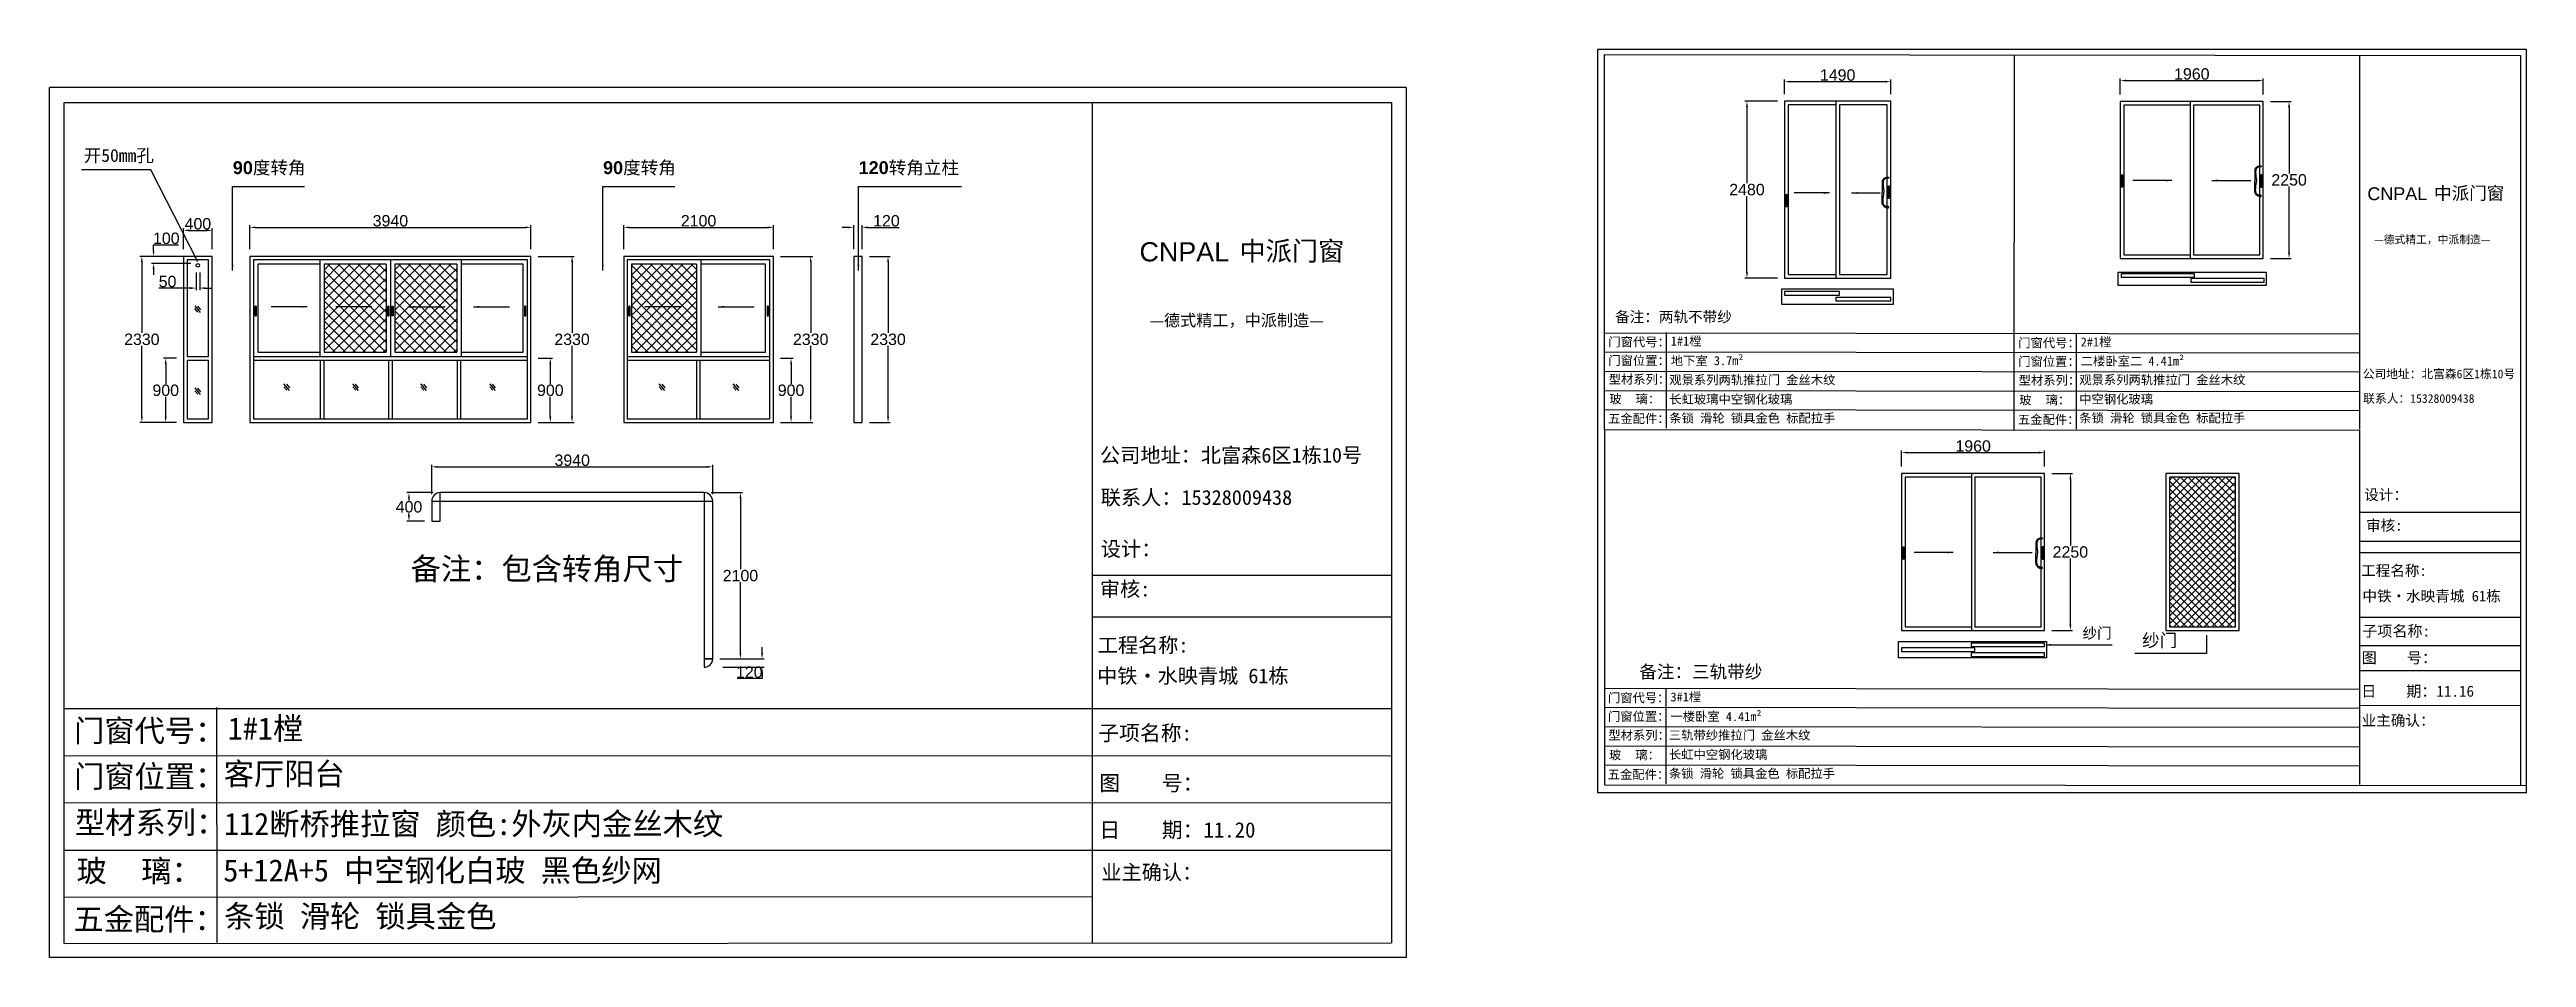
# Model space of a CAD drawing. Header units: inches. Extents: x -138455 to 599497, y -747149 to 13167.
# Drawn here: x 312230 to 346963, y -440129 to -427390 of the extents above; entities that cross this region are included whole.
import ezdxf

# ---------------------------------------------------------------- set-up
doc = ezdxf.new("R2010")
doc.units = ezdxf.units.IN
doc.header["$MEASUREMENT"] = 0
doc.header["$PDMODE"] = 35
doc.header["$PDSIZE"] = -3
doc.layers.add('0 @ 1', color=7, linetype='Continuous')
doc.styles.add('Annotative', font='arialbd.ttf')
doc.styles.add('MtXpl_', font='')
doc.styles.get("Standard").update_dxf_attribs({"font": 'arial.ttf'})
doc.styles.get('MtXpl_').set_extended_font_data('SimSun')
doc.dimstyles.get("Standard").update_dxf_attribs({"dimtxt": 80, "dimasz": 70, "dimexe": 40, "dimexo": 80, "dimgap": 0, "dimtad": 1, "dimtih": 1, "dimtoh": 1, "dimdec": 0, "dimzin": 0, "dimdsep": 46, "dimtxsty": 'Standard', "dimcen": 0.09, "dimadec": 0, "dimazin": 0, "dimtfac": 1, "dimtdec": 0, "dimtofl": 0, "dimtmove": 0, "dimatfit": 3, "dimfxl": 0, "dimtolj": 1, "dimtzin": 0, "dimarcsym": 0})

msp = doc.modelspace()

# ---------------------------------------------------------------- texts
at = {"style": 'MtXpl_'}
for s, height, p in [('中派门窗', 180.36, (345667.9, -429496)), ('—德式精工，中派制造—', 110.99, (344825.8, -430111.5)), ('中派门窗', 269.64, (328914.1, -430352)), ('—德式精工，中派制造—', 165.935, (327655.1, -431272.1)), ('公司地址：北富森6区1栋10号', 120.577, (344667.4, -432002.1)), ('联系人：15328009438', 120.577, (344673.9, -432346.8)), ('公司地址：北富森6区1栋10号', 207.419, (326959.8, -433185.5)), ('联系人：15328009438', 207.419, (326971.1, -433778.4)), ('设计：', 149.85, (344687.7, -433710.8)), ('审核:', 149.85, (344713.5, -434141.3)), ('设计：', 207.42, (326971.4, -434500.7)), ('审核:', 207.42, (326958.1, -435063.1)), ('工程名称:', 149.85, (344644.8, -434774.6)), ('中铁·水映青城 61栋', 149.846, (344662.1, -435132.7)), ('子项名称:', 154.84, (344660.4, -435625.5)), ('工程名称:', 207.42, (326927.8, -435850.3)), ('图    号：', 154.84, (344652.9, -436001)), ('中铁·水映青城 61栋', 207.419, (326919.2, -436280.9)), ('日    期：11.16', 154.844, (344645.8, -436470.3)), ('子项名称:', 214.34, (326934.4, -437086.2)), ('业主确认：', 149.85, (344652.4, -436878.6)), ('图    号：', 214.34, (326949.8, -437789.1)), ('日    期：11.20', 214.336, (326950.6, -438445.7)), ('业主确认：', 207.42, (326979.3, -439037))]:
    msp.add_text(s, height=height, dxfattribs=at).set_placement(p)
for height, p in [(180.36, (344731.5, -429503.5)), (269.64, (327514, -430363.1))]:
    msp.add_text('CNPAL', height=height).set_placement(p)
at = {"layer": '0 @ 1', "style": 'Annotative'}
for s, height, p in [('门窗代号：', 126.53, (334087.6, -431556)), ('门窗位置：', 126.53, (334087.6, -431816.6)), ('门窗代号：', 126.53, (339835.9, -431569.2)), ('门窗位置：', 126.53, (339835.9, -431829.9)), ('型材系列：', 126.53, (334093, -432080)), ('型材系列：', 126.53, (339841.3, -432093.2)), ('玻    璃：', 126.53, (334101.8, -432356.1)), ('玻    璃：', 126.53, (339850.1, -432369.3)), ('五金配件：', 126.53, (334084.5, -432631.2)), ('五金配件：', 126.53, (339832.8, -432644.4)), ('门窗代号：', 126.53, (334082.7, -436548.8)), ('门窗代号：', 311.13, (312573.2, -437102.7)), ('型材系列：', 126.53, (334088, -437072.8)), ('门窗位置：', 126.53, (334082.7, -436809.5)), ('玻    璃：', 126.53, (334096.8, -437348.9)), ('门窗位置：', 311.13, (312573.2, -437743.7)), ('五金配件：', 126.53, (334079.6, -437624)), ('型材系列：', 311.13, (312586.3, -438391.2)), ('玻    璃：', 311.13, (312608.1, -439070.1)), ('五金配件：', 311.13, (312565.6, -439746.6))]:
    msp.add_text(s, height=height, dxfattribs=at).set_placement(p)
at = {"layer": '0 @ 1', "attachment_point": 1, "style": 'Annotative'}
for s, width, insert, char_height in [('{\\fSimSun|b1|i0|c134|p2;开50mm孔}', 1130.589, (312708.8, -428785.9), 180.693), ('90{\\fSimSun|b1|i0|c134|p2;度转角}', 1130.589, (314799.8, -428957.8), 180.693), ('90{\\fSimSun|b1|i0|c134|p2;度转角}', 1130.589, (319991.5, -428957.8), 180.693), ('120{\\fSimSun|b1|i0|c134|p2;转角立柱}', 1730.016, (323575.6, -428957.8), 180.693), ('{\\fSimSun|b1|i0|c134|p2;备注：两轨不带纱}', 2472.26, (334183.5, -431065.6), 150), ('{\\fSimSun|b1|i0|c134|p2;地下室 3.7m²}', 4396.385, (334963.9, -431691.5), 126.534), ('{\\fSimSun|b1|i0|c134|p2;1#1樘}', 4396.385, (334963.8, -431416.5), 126.534), ('{\\fSimSun|b1|i0|c134|p2;2#1樘}', 4396.385, (340712.1, -431429.8), 126.534), ('{\\fSimSun|b1|i0|c134|p2;二楼卧室二 4.41m²}', 4396.385, (340712.2, -431697.2), 126.534), ('{\\fSimSun|b1|i0|c134|p2;观景系列两轨推拉门 金丝木纹}', 4396.385, (334942.8, -431961.1), 126.534), ('{\\fSimSun|b1|i0|c134|p2;观景系列两轨推拉门 金丝木纹}', 4396.385, (340691.1, -431959.7), 126.534), ('{\\fSimSun|b1|i0|c134|p2;长虹玻璃中空钢化玻璃}', 4396.385, (334942.9, -432232.5), 126.534), ('{\\fSimSun|b1|i0|c134|p2;中空钢化玻璃}', 4396.385, (340691.2, -432231.1), 126.534), ('{\\fSimSun|b1|i0|c134|p2;条锁 滑轮 锁具金色 标配拉手}', 4396.385, (334943, -432497.6), 126.534), ('{\\fSimSun|b1|i0|c134|p2;条锁 滑轮 锁具金色 标配拉手}', 4396.385, (340691.3, -432496.2), 126.534), ('{\\fSimSun|b1|i0|c134|p2;备注：包含转角尺寸}', 4396.385, (317294, -434519.4), 311.128), ('{\\fSimSun|b1|i0|c134|p2;纱门}', 522.138, (340737.5, -435503.4), 150), ('{\\fSimSun|b1|i0|c134|p2;纱门}', 639.326, (341572.3, -435589.2), 180.693), ('{\\fSimSun|b1|i0|c134|p2;备注：三轨带纱}', 2472.26, (334522.5, -436029.7), 180.693), ('{\\fSimSun|b1|i0|c134|p2;3#1樘}', 4396.385, (334958.9, -436409.3), 126.534), ('{\\fSimSun|b1|i0|c134|p2;1#1樘}', 4396.385, (314727.6, -436759.9), 311.128), ('{\\fSimSun|b1|i0|c134|p2;三轨带纱推拉门 金丝木纹}', 4396.385, (334937.5, -436946.4), 126.534), ('{\\fSimSun|b1|i0|c134|p2;一楼卧室 4.41m²}', 4396.385, (334958.9, -436684.4), 126.534), ('{\\fSimSun|b1|i0|c134|p2;长虹中空钢化玻璃}', 4396.385, (334937.9, -437217.7), 126.534), ('{\\fSimSun|b1|i0|c134|p2;客厅阳台}', 9623.649, (314672.2, -437396.7), 311.128), ('{\\fSimSun|b1|i0|c134|p2;条锁 滑轮 锁具金色 标配拉手}', 4396.385, (334938, -437482.8), 126.534), ('{\\fSimSun|b1|i0|c134|p2;112断桥推拉窗 颜色:外灰内金丝木纹}', 9006.576, (314676, -438099), 311.128), ('{\\fSimSun|b1|i0|c134|p2;5+12A+5 中空钢化白玻 黑色纱网}', 7839.588, (314666.2, -438751.5), 311.128), ('{\\fSimSun|b1|i0|c134|p2;条锁 滑轮 锁具金色 }', 7563.173, (314678.2, -439394.4), 311.128)]:
    msp.add_mtext_dynamic_manual_height_columns(s, width=width, gutter_width=903.5, heights=[0], dxfattribs=dict(at, insert=insert, char_height=char_height))

# ---------------------------------------------------------------- blocks, each defined once
blk = doc.blocks.new('*D2093')
at = {"color": 0, "lineweight": -2, "transparency": 16777216}
for p, q in [((338201, -433240), (338201, -433016)), ((338281, -433046), (340126, -433046)), ((340206, -433240), (340206, -433016))]:
    blk.add_line(p, q, dxfattribs=at)
at = {"color": 0, "transparency": 16777216}
for points in [[(338281, -433032), (338281, -433059), (338201, -433046)], [(340126, -433032), (340126, -433059), (340206, -433046)]]:
    blk.add_solid(points, dxfattribs=at)
at = {"layer": 'Defpoints', "color": 0, "transparency": 16777216}
for p in [(340206, -433046), (338201, -433340), (340206, -433340)]:
    blk.add_point(p, dxfattribs=at)
at = {"color": 0, "transparency": 16777216, "insert": (339204, -432954), "char_height": 160, "attachment_point": 5}
blk.add_mtext('\\A1;1960', dxfattribs=at)
blk = doc.blocks.new('123hhh')
for centre, radius, start, end in [((280724, -83285), 15, 176.7622, 183.2378), ((280706, -83231), 10, 16.4502, 30.1514), ((280706, -83339), 10, 329.8486, 343.5498)]:
    blk.add_arc(centre, radius, start, end)
for points, knots in [([(280692, -83211), (280689, -83211), (280685, -83210), (280685, -83215), (280690, -83217), (280696, -83217), (280704, -83219), (280711, -83226), (280713, -83239), (280712, -83254), (280711, -83268), (280709, -83277), (280709, -83282), (280709, -83284)], [0, 0, 0, 0, 6.082763, 8.582763, 11.318747, 19.461781, 26.725965, 36.438119, 46.233865, 64.642794, 80.276332, 88.205882, 94.390611, 94.390611, 94.390611, 94.390611]), ([(280692, -83359), (280689, -83359), (280685, -83360), (280685, -83355), (280690, -83353), (280696, -83353), (280704, -83351), (280711, -83344), (280713, -83331), (280712, -83316), (280711, -83302), (280709, -83293), (280709, -83288), (280709, -83286)], [0, 0, 0, 0, 6.082763, 8.582763, 11.318747, 19.461781, 26.725965, 36.438119, 46.233865, 64.642794, 80.276332, 88.205882, 94.390611, 94.390611, 94.390611, 94.390611]), ([(280715, -83226), (280712, -83222), (280707, -83214), (280697, -83212), (280692, -83211)], [0.93741, 0.93741, 0.93741, 0.93741, 13.606526, 29.417915, 29.417915, 29.417915, 29.417915]), ([(280716, -83229), (280716, -83230), (280717, -83234), (280717, -83249), (280717, -83266), (280717, -83280), (280717, -83285)], [1.197256, 1.197256, 1.197256, 1.197256, 5.358743, 14.155697, 44.084834, 57.684594, 57.684594, 57.684594, 57.684594]), ([(280716, -83341), (280716, -83340), (280717, -83336), (280717, -83321), (280717, -83304), (280717, -83290), (280717, -83285)], [1.197256, 1.197256, 1.197256, 1.197256, 5.358743, 14.155697, 44.084834, 57.684594, 57.684594, 57.684594, 57.684594]), ([(280715, -83344), (280712, -83348), (280707, -83356), (280697, -83358), (280692, -83359)], [0.93741, 0.93741, 0.93741, 0.93741, 13.606526, 29.417915, 29.417915, 29.417915, 29.417915])]:
    blk.add_open_spline(points, degree=3, knots=knots)
blk = doc.blocks.new('*D2094')
at = {"color": 0, "lineweight": -2, "transparency": 16777216}
for p, q in [((340306, -433340), (340597, -433340)), ((340567, -433420), (340567, -434349)), ((340567, -435460), (340567, -434532)), ((340306, -435540), (340597, -435540))]:
    blk.add_line(p, q, dxfattribs=at)
at = {"color": 0, "transparency": 16777216}
for points in [[(340554, -433420), (340581, -433420), (340567, -433340)], [(340554, -435460), (340581, -435460), (340567, -435540)]]:
    blk.add_solid(points, dxfattribs=at)
at = {"layer": 'Defpoints', "color": 0, "transparency": 16777216}
for p in [(340206, -433340), (340206, -435540), (340567, -435540)]:
    blk.add_point(p, dxfattribs=at)
at = {"color": 0, "transparency": 16777216, "insert": (340567, -434440), "char_height": 160, "attachment_point": 5}
blk.add_mtext('\\A1;2250', dxfattribs=at)
blk = doc.blocks.new('*D2095')
at = {"color": 0, "lineweight": -2, "transparency": 16777216}
for p, q in [((341267, -428020), (341267, -427796)), ((341347, -427826), (343192, -427826)), ((343272, -428020), (343272, -427796))]:
    blk.add_line(p, q, dxfattribs=at)
at = {"color": 0, "transparency": 16777216}
for points in [[(341347, -427813), (341347, -427839), (341267, -427826)], [(343192, -427813), (343192, -427839), (343272, -427826)]]:
    blk.add_solid(points, dxfattribs=at)
at = {"layer": 'Defpoints', "color": 0, "transparency": 16777216}
for p in [(343272, -427826), (341267, -428120), (343272, -428120)]:
    blk.add_point(p, dxfattribs=at)
at = {"color": 0, "transparency": 16777216, "insert": (342270, -427734), "char_height": 160, "attachment_point": 5}
blk.add_mtext('\\A1;1960', dxfattribs=at)
blk = doc.blocks.new('*D2096')
at = {"color": 0, "lineweight": -2, "transparency": 16777216}
for p, q in [((343372, -428120), (343664, -428120)), ((343634, -428200), (343634, -429129)), ((343634, -430240), (343634, -429312)), ((343372, -430320), (343664, -430320))]:
    blk.add_line(p, q, dxfattribs=at)
at = {"color": 0, "transparency": 16777216}
for points in [[(343620, -428200), (343647, -428200), (343634, -428120)], [(343620, -430240), (343647, -430240), (343634, -430320)]]:
    blk.add_solid(points, dxfattribs=at)
at = {"layer": 'Defpoints', "color": 0, "transparency": 16777216}
for p in [(343272, -428120), (343272, -430320), (343634, -430320)]:
    blk.add_point(p, dxfattribs=at)
at = {"color": 0, "transparency": 16777216, "insert": (343634, -429220), "char_height": 160, "attachment_point": 5}
blk.add_mtext('\\A1;2250', dxfattribs=at)
blk = doc.blocks.new('*D2107')
at = {"color": 0, "lineweight": -2, "transparency": 16777216}
for p, q in [((314110, -430192), (314110, -429897)), ((314190, -429927), (314430, -429927)), ((314510, -430192), (314510, -429897))]:
    blk.add_line(p, q, dxfattribs=at)
at = {"color": 0, "transparency": 16777216}
for points in [[(314190, -429914), (314190, -429941), (314110, -429927)], [(314430, -429914), (314430, -429941), (314510, -429927)]]:
    blk.add_solid(points, dxfattribs=at)
at = {"layer": 'Defpoints', "color": 0, "transparency": 16777216}
for p in [(314510, -429927), (314110, -430292), (314510, -430292)]:
    blk.add_point(p, dxfattribs=at)
at = {"color": 0, "transparency": 16777216, "insert": (314310, -429836), "char_height": 160, "attachment_point": 5}
blk.add_mtext('\\A1;400', dxfattribs=at)
blk = doc.blocks.new('123as')
at = {"color": 0}
for p, q in [((90189, 51387), (90252, 51462)), ((90194, 51330), (90312, 51470)), ((90251, 51335), (90314, 51410))]:
    blk.add_line(p, q, dxfattribs=at)
blk = doc.blocks.new('*D2108')
at = {"color": 0, "lineweight": -2, "transparency": 16777216}
for p, q in [((319080, -431722), (319282, -431722)), ((319252, -431802), (319252, -432080)), ((319252, -432542), (319252, -432264)), ((319080, -432622), (319282, -432622))]:
    blk.add_line(p, q, dxfattribs=at)
at = {"color": 0, "transparency": 16777216}
for points in [[(319238, -431802), (319265, -431802), (319252, -431722)], [(319238, -432542), (319265, -432542), (319252, -432622)]]:
    blk.add_solid(points, dxfattribs=at)
at = {"layer": 'Defpoints', "color": 0, "transparency": 16777216}
for p in [(318980, -431722), (318980, -432622), (319252, -432622)]:
    blk.add_point(p, dxfattribs=at)
at = {"color": 0, "transparency": 16777216, "insert": (319252, -432172), "char_height": 160, "attachment_point": 5}
blk.add_mtext('\\A1;900', dxfattribs=at)
blk = doc.blocks.new('*D2109')
at = {"color": 0, "lineweight": -2, "transparency": 16777216}
for p, q in [((315040, -430192), (315040, -429856)), ((315120, -429886), (318900, -429886)), ((318980, -430192), (318980, -429856))]:
    blk.add_line(p, q, dxfattribs=at)
at = {"color": 0, "transparency": 16777216}
for points in [[(315120, -429873), (315120, -429899), (315040, -429886)], [(318900, -429873), (318900, -429899), (318980, -429886)]]:
    blk.add_solid(points, dxfattribs=at)
at = {"layer": 'Defpoints', "color": 0, "transparency": 16777216}
for p in [(318980, -429886), (315040, -430292), (318980, -430292)]:
    blk.add_point(p, dxfattribs=at)
at = {"color": 0, "transparency": 16777216, "insert": (317010, -429794), "char_height": 160, "attachment_point": 5}
blk.add_mtext('\\A1;3940', dxfattribs=at)
blk = doc.blocks.new('*D2110')
at = {"color": 0, "lineweight": -2, "transparency": 16777216}
for p, q in [((319080, -430292), (319587, -430292)), ((319557, -430372), (319557, -431365)), ((319557, -432542), (319557, -431549)), ((319080, -432622), (319587, -432622))]:
    blk.add_line(p, q, dxfattribs=at)
at = {"color": 0, "transparency": 16777216}
for points in [[(319543, -430372), (319570, -430372), (319557, -430292)], [(319543, -432542), (319570, -432542), (319557, -432622)]]:
    blk.add_solid(points, dxfattribs=at)
at = {"layer": 'Defpoints', "color": 0, "transparency": 16777216}
for p in [(318980, -430292), (318980, -432622), (319557, -432622)]:
    blk.add_point(p, dxfattribs=at)
at = {"color": 0, "transparency": 16777216, "insert": (319557, -431457), "char_height": 160, "attachment_point": 5}
blk.add_mtext('\\A1;2330', dxfattribs=at)
blk = doc.blocks.new('*D2111')
at = {"color": 0, "lineweight": -2, "transparency": 16777216}
for p, q in [((322481, -431722), (322658, -431722)), ((322628, -431802), (322628, -432080)), ((322628, -432542), (322628, -432264)), ((322481, -432622), (322658, -432622))]:
    blk.add_line(p, q, dxfattribs=at)
at = {"color": 0, "transparency": 16777216}
for points in [[(322615, -431802), (322641, -431802), (322628, -431722)], [(322615, -432542), (322641, -432542), (322628, -432622)]]:
    blk.add_solid(points, dxfattribs=at)
at = {"layer": 'Defpoints', "color": 0, "transparency": 16777216}
for p in [(322381, -431722), (322381, -432622), (322628, -432622)]:
    blk.add_point(p, dxfattribs=at)
at = {"color": 0, "transparency": 16777216, "insert": (322628, -432172), "char_height": 160, "attachment_point": 5}
blk.add_mtext('\\A1;900', dxfattribs=at)
blk = doc.blocks.new('*D2112')
at = {"color": 0, "lineweight": -2, "transparency": 16777216}
for p, q in [((320281, -430192), (320281, -429856)), ((320361, -429886), (322301, -429886)), ((322381, -430192), (322381, -429856))]:
    blk.add_line(p, q, dxfattribs=at)
at = {"color": 0, "transparency": 16777216}
for points in [[(320361, -429873), (320361, -429899), (320281, -429886)], [(322301, -429873), (322301, -429899), (322381, -429886)]]:
    blk.add_solid(points, dxfattribs=at)
at = {"layer": 'Defpoints', "color": 0, "transparency": 16777216}
for p in [(322381, -429886), (320281, -430292), (322381, -430292)]:
    blk.add_point(p, dxfattribs=at)
at = {"color": 0, "transparency": 16777216, "insert": (321331, -429794), "char_height": 160, "attachment_point": 5}
blk.add_mtext('\\A1;2100', dxfattribs=at)
blk = doc.blocks.new('*D2113')
at = {"color": 0, "lineweight": -2, "transparency": 16777216}
for p, q in [((322481, -430292), (322933, -430292)), ((322903, -430372), (322903, -431365)), ((322903, -432542), (322903, -431549)), ((322481, -432622), (322933, -432622))]:
    blk.add_line(p, q, dxfattribs=at)
at = {"color": 0, "transparency": 16777216}
for points in [[(322890, -430372), (322916, -430372), (322903, -430292)], [(322890, -432542), (322916, -432542), (322903, -432622)]]:
    blk.add_solid(points, dxfattribs=at)
at = {"layer": 'Defpoints', "color": 0, "transparency": 16777216}
for p in [(322381, -430292), (322381, -432622), (322903, -432622)]:
    blk.add_point(p, dxfattribs=at)
at = {"color": 0, "transparency": 16777216, "insert": (322903, -431457), "char_height": 160, "attachment_point": 5}
blk.add_mtext('\\A1;2330', dxfattribs=at)
blk = doc.blocks.new('*D2114')
at = {"color": 0, "lineweight": -2, "transparency": 16777216}
for p, q in [((323726, -430292), (324018, -430292)), ((323988, -430372), (323988, -431365)), ((323988, -432542), (323988, -431549)), ((323726, -432622), (324018, -432622))]:
    blk.add_line(p, q, dxfattribs=at)
at = {"color": 0, "transparency": 16777216}
for points in [[(323975, -430372), (324001, -430372), (323988, -430292)], [(323975, -432542), (324001, -432542), (323988, -432622)]]:
    blk.add_solid(points, dxfattribs=at)
at = {"layer": 'Defpoints', "color": 0, "transparency": 16777216}
for p in [(323626, -430292), (323626, -432622), (323988, -432622)]:
    blk.add_point(p, dxfattribs=at)
at = {"color": 0, "transparency": 16777216, "insert": (323988, -431457), "char_height": 160, "attachment_point": 5}
blk.add_mtext('\\A1;2330', dxfattribs=at)
blk = doc.blocks.new('*D2115')
at = {"color": 0, "lineweight": -2, "transparency": 16777216}
for p, q in [((323426, -429886), (323346, -429886)), ((323506, -430192), (323506, -429856)), ((323626, -430192), (323626, -429856)), ((323706, -429886), (324144, -429886))]:
    blk.add_line(p, q, dxfattribs=at)
at = {"color": 0, "transparency": 16777216}
for points in [[(323426, -429873), (323426, -429899), (323506, -429886)], [(323706, -429873), (323706, -429899), (323626, -429886)]]:
    blk.add_solid(points, dxfattribs=at)
at = {"layer": 'Defpoints', "color": 0, "transparency": 16777216}
for p in [(323626, -429886), (323506, -430292), (323626, -430292)]:
    blk.add_point(p, dxfattribs=at)
at = {"color": 0, "transparency": 16777216, "insert": (323965, -429794), "char_height": 160, "attachment_point": 5}
blk.add_mtext('\\A1;120', dxfattribs=at)
blk = doc.blocks.new('*D2116')
at = {"color": 0, "lineweight": -2, "transparency": 16777216}
for p, q in [((336559, -428016), (336559, -427811)), ((336639, -427841), (337969, -427841)), ((338049, -428016), (338049, -427811))]:
    blk.add_line(p, q, dxfattribs=at)
at = {"color": 0, "transparency": 16777216}
for points in [[(336639, -427828), (336639, -427854), (336559, -427841)], [(337969, -427828), (337969, -427854), (338049, -427841)]]:
    blk.add_solid(points, dxfattribs=at)
at = {"layer": 'Defpoints', "color": 0, "transparency": 16777216}
for p in [(338049, -427841), (336559, -428116), (338049, -428116)]:
    blk.add_point(p, dxfattribs=at)
at = {"color": 0, "transparency": 16777216, "insert": (337304, -427749), "char_height": 160, "attachment_point": 5}
blk.add_mtext('\\A1;1490', dxfattribs=at)
blk = doc.blocks.new('*D2117')
at = {"color": 0, "lineweight": -2, "transparency": 16777216}
for p, q in [((336459, -428116), (336002, -428116)), ((336032, -428196), (336032, -429264)), ((336032, -430516), (336032, -429448)), ((336459, -430596), (336002, -430596))]:
    blk.add_line(p, q, dxfattribs=at)
at = {"color": 0, "transparency": 16777216}
for points in [[(336019, -428196), (336046, -428196), (336032, -428116)], [(336019, -430516), (336046, -430516), (336032, -430596)]]:
    blk.add_solid(points, dxfattribs=at)
at = {"layer": 'Defpoints', "color": 0, "transparency": 16777216}
for p in [(336559, -428116), (336032, -430596), (336559, -430596)]:
    blk.add_point(p, dxfattribs=at)
at = {"color": 0, "transparency": 16777216, "insert": (336032, -429356), "char_height": 160, "attachment_point": 5}
blk.add_mtext('\\A1;2480', dxfattribs=at)
blk = doc.blocks.new('*D2121')
at = {"color": 0, "lineweight": -2, "transparency": 16777216}
for p, q in [((317589, -433627), (317589, -433215)), ((317669, -433245), (321449, -433245)), ((321529, -433627), (321529, -433215))]:
    blk.add_line(p, q, dxfattribs=at)
at = {"color": 0, "transparency": 16777216}
for points in [[(317669, -433232), (317669, -433258), (317589, -433245)], [(321449, -433232), (321449, -433258), (321529, -433245)]]:
    blk.add_solid(points, dxfattribs=at)
at = {"layer": 'Defpoints', "color": 0, "transparency": 16777216}
for p in [(321529, -433245), (317589, -433727), (321529, -433727)]:
    blk.add_point(p, dxfattribs=at)
at = {"color": 0, "transparency": 16777216, "insert": (319559, -433153), "char_height": 160, "attachment_point": 5}
blk.add_mtext('\\A1;3940', dxfattribs=at)
blk = doc.blocks.new('*D2122')
at = {"color": 0, "lineweight": -2, "transparency": 16777216}
for p, q in [((317609, -433607), (317240, -433607)), ((317270, -433687), (317270, -433716)), ((317489, -434007), (317240, -434007)), ((317270, -433927), (317270, -433899))]:
    blk.add_line(p, q, dxfattribs=at)
at = {"color": 0, "transparency": 16777216}
for points in [[(317256, -433687), (317283, -433687), (317270, -433607)], [(317256, -433927), (317283, -433927), (317270, -434007)]]:
    blk.add_solid(points, dxfattribs=at)
at = {"layer": 'Defpoints', "color": 0, "transparency": 16777216}
for p in [(317270, -433607), (317709, -433607), (317589, -434007)]:
    blk.add_point(p, dxfattribs=at)
at = {"color": 0, "transparency": 16777216, "insert": (317270, -433807), "char_height": 160, "attachment_point": 5}
blk.add_mtext('\\A1;400', dxfattribs=at)
blk = doc.blocks.new('*D2123')
at = {"color": 0, "lineweight": -2, "transparency": 16777216}
for p, q in [((321509, -433607), (321948, -433607)), ((321918, -433687), (321918, -434681)), ((321918, -435857), (321918, -434864)), ((321629, -435937), (321948, -435937))]:
    blk.add_line(p, q, dxfattribs=at)
at = {"color": 0, "transparency": 16777216}
for points in [[(321905, -433687), (321931, -433687), (321918, -433607)], [(321905, -435857), (321931, -435857), (321918, -435937)]]:
    blk.add_solid(points, dxfattribs=at)
at = {"layer": 'Defpoints', "color": 0, "transparency": 16777216}
for p in [(321409, -433607), (321918, -433607), (321529, -435937)]:
    blk.add_point(p, dxfattribs=at)
at = {"color": 0, "transparency": 16777216, "insert": (321918, -434772), "char_height": 160, "attachment_point": 5}
blk.add_mtext('\\A1;2100', dxfattribs=at)
blk = doc.blocks.new('*D2124')
at = {"color": 0, "lineweight": -2, "transparency": 16777216}
for p, q in [((322221, -435857), (322221, -435777)), ((321669, -436057), (322251, -436057)), ((321677, -435937), (322251, -435937)), ((322221, -436217), (321873, -436217)), ((322221, -436137), (322221, -436217))]:
    blk.add_line(p, q, dxfattribs=at)
at = {"color": 0, "transparency": 16777216}
for points in [[(322208, -435857), (322235, -435857), (322221, -435937)], [(322208, -436137), (322235, -436137), (322221, -436057)]]:
    blk.add_solid(points, dxfattribs=at)
at = {"layer": 'Defpoints', "color": 0, "transparency": 16777216}
for p in [(321569, -436057), (321577, -435937), (322221, -436057)]:
    blk.add_point(p, dxfattribs=at)
at = {"color": 0, "transparency": 16777216, "insert": (322042, -436126), "char_height": 160, "attachment_point": 5}
blk.add_mtext('\\A1;120', dxfattribs=at)
blk = doc.blocks.new('*D2125')
at = {"color": 0, "lineweight": -2, "transparency": 16777216}
for p, q in [((314010, -430292), (313494, -430292)), ((313524, -430372), (313524, -431365)), ((313524, -432542), (313524, -431549)), ((314010, -432622), (313494, -432622))]:
    blk.add_line(p, q, dxfattribs=at)
at = {"color": 0, "transparency": 16777216}
for points in [[(313511, -430372), (313537, -430372), (313524, -430292)], [(313511, -432542), (313537, -432542), (313524, -432622)]]:
    blk.add_solid(points, dxfattribs=at)
at = {"layer": 'Defpoints', "color": 0, "transparency": 16777216}
for p in [(314110, -430292), (313524, -432622), (314110, -432622)]:
    blk.add_point(p, dxfattribs=at)
at = {"color": 0, "transparency": 16777216, "insert": (313524, -431457), "char_height": 160, "attachment_point": 5}
blk.add_mtext('\\A1;2330', dxfattribs=at)
blk = doc.blocks.new('*D2275')
at = {"color": 0, "lineweight": -2, "transparency": 16777216}
for p, q in [((314210, -430292), (313658, -430292)), ((313688, -430212), (313688, -430132)), ((313688, -430132), (314036, -430132)), ((314210, -430392), (313658, -430392)), ((313688, -430472), (313688, -430552))]:
    blk.add_line(p, q, dxfattribs=at)
at = {"color": 0, "transparency": 16777216}
for points in [[(313675, -430212), (313702, -430212), (313688, -430292)], [(313675, -430472), (313702, -430472), (313688, -430392)]]:
    blk.add_solid(points, dxfattribs=at)
at = {"layer": 'Defpoints', "color": 0, "transparency": 16777216}
for p in [(313688, -430292), (314310, -430292), (314310, -430392)]:
    blk.add_point(p, dxfattribs=at)
at = {"color": 0, "transparency": 16777216, "insert": (313867, -430040), "char_height": 160, "attachment_point": 5}
blk.add_mtext('\\A1;100', dxfattribs=at)
blk = doc.blocks.new('*D2276')
at = {"color": 0, "lineweight": -2, "transparency": 16777216}
for p, q in [((314285, -430517), (314285, -430767)), ((314335, -430517), (314335, -430767)), ((314205, -430737), (313761, -430737)), ((314415, -430737), (314495, -430737))]:
    blk.add_line(p, q, dxfattribs=at)
at = {"color": 0, "transparency": 16777216}
for points in [[(314205, -430724), (314205, -430751), (314285, -430737)], [(314415, -430724), (314415, -430751), (314335, -430737)]]:
    blk.add_solid(points, dxfattribs=at)
at = {"layer": 'Defpoints', "color": 0, "transparency": 16777216}
for p in [(314285, -430417), (314335, -430417), (314335, -430737)]:
    blk.add_point(p, dxfattribs=at)
at = {"color": 0, "transparency": 16777216, "insert": (313885, -430646), "char_height": 160, "attachment_point": 5}
blk.add_mtext('\\A1;50', dxfattribs=at)
blk = doc.blocks.new('*D2277')
at = {"color": 0, "lineweight": -2, "transparency": 16777216}
for p, q in [((314010, -431722), (313829, -431722)), ((313859, -431802), (313859, -432080)), ((313859, -432542), (313859, -432264)), ((314010, -432622), (313829, -432622))]:
    blk.add_line(p, q, dxfattribs=at)
at = {"color": 0, "transparency": 16777216}
for points in [[(313845, -431802), (313872, -431802), (313859, -431722)], [(313845, -432542), (313872, -432542), (313859, -432622)]]:
    blk.add_solid(points, dxfattribs=at)
at = {"layer": 'Defpoints', "color": 0, "transparency": 16777216}
for p in [(314110, -431722), (313859, -432622), (314110, -432622)]:
    blk.add_point(p, dxfattribs=at)
at = {"color": 0, "transparency": 16777216, "insert": (313859, -432172), "char_height": 160, "attachment_point": 5}
blk.add_mtext('\\A1;900', dxfattribs=at)

# ---------------------------------------------------------------- dimensions: what is measured, and where the dimension line sits
for base, p1, p2, picture, middle in [((338049.5, -427841.1), (336559.5, -428115.8), (338049.5, -428115.8), '*D2116', (337304.5, -427749.4)), ((314509.5, -429927.5), (314109.5, -430292), (314509.5, -430292), '*D2107', (314309.5, -429835.8)), ((318979.8, -429885.9), (315039.8, -430292), (318979.8, -430292), '*D2109', (317009.8, -429794.2)), ((322380.6, -429885.9), (320280.6, -430292), (322380.6, -430292), '*D2112', (321330.6, -429794.3)), ((323626.5, -429885.9), (323506.5, -430292), (323626.5, -430292), '*D2115', (323965.4, -429794.3)), ((321528.6, -433245.1), (317588.6, -433727.4), (321528.6, -433727.4), '*D2121', (319558.6, -433153.3))]:
    dim = msp.add_linear_dim(base=base, p1=p1, p2=p2, dimstyle='Standard', override={"dimtxt": 160, "dimasz": 80, "dimexe": 30, "dimexo": 100, "dimgap": 10, "dimfxl": 100})
    dim.commit()
    dim.dimension.update_dxf_attribs({"geometry": picture, "text_midpoint": middle})
for base, p1, p2, picture, middle in [((343272.3, -427825.9), (341267.3, -428120.4), (343272.3, -428120.4), '*D2095', (342269.8, -427734.2)), ((340206.2, -433045.7), (338201.2, -433340.2), (340206.2, -433340.2), '*D2093', (339203.7, -432954))]:
    dim = msp.add_linear_dim(base=base, p1=p1, p2=p2, text='1960', dimstyle='Standard', override={"dimtxt": 160, "dimasz": 80, "dimexe": 30, "dimexo": 100, "dimgap": 10, "dimfxl": 100})
    dim.commit()
    dim.dimension.update_dxf_attribs({"geometry": picture, "text_midpoint": middle})
for base, p1, p2, picture, middle in [((336032.4, -430595.8), (336559.5, -428115.8), (336559.5, -430595.8), '*D2117', (336032.4, -429355.8)), ((313523.9, -432622), (314109.5, -430292), (314109.5, -432622), '*D2125', (313523.9, -431457)), ((323988.1, -432622), (323626.5, -430292), (323626.5, -432622), '*D2114', (323988.1, -431457)), ((313858.7, -432622), (314109.5, -431722), (314109.5, -432622), '*D2277', (313858.7, -432172)), ((317269.6, -433607.4), (317588.6, -434007.4), (317708.6, -433607.4), '*D2122', (317269.6, -433807.4))]:
    dim = msp.add_linear_dim(base=base, p1=p1, p2=p2, angle=90, dimstyle='Standard', override={"dimtxt": 160, "dimasz": 80, "dimexe": 30, "dimexo": 100, "dimgap": 10, "dimfxl": 100})
    dim.commit()
    dim.dimension.update_dxf_attribs({"geometry": picture, "text_midpoint": middle})
for base, p1, p2, text, picture, middle in [((343633.5, -430320.4), (343272.3, -428120.4), (343272.3, -430320.4), '2250', '*D2096', (343633.5, -429220.4)), ((340567.4, -435540.2), (340206.2, -433340.2), (340206.2, -435540.2), '2250', '*D2094', (340567.4, -434440.2)), ((321918.1, -433607.4), (321528.6, -435937.4), (321408.6, -433607.4), '2100', '*D2123', (321918.1, -434772.4))]:
    dim = msp.add_linear_dim(base=base, p1=p1, p2=p2, angle=90, text=text, dimstyle='Standard', override={"dimtxt": 160, "dimasz": 80, "dimexe": 30, "dimexo": 100, "dimgap": 10, "dimfxl": 100})
    dim.commit()
    dim.dimension.update_dxf_attribs({"geometry": picture, "text_midpoint": middle})
for base, p1, p2, picture, middle in [((313688.2, -430292), (314309.5, -430392), (314309.5, -430292), '*D2275', (313867.1, -430132)), ((319556.7, -432622), (318979.8, -430292), (318979.8, -432622), '*D2110', (319556.7, -431457)), ((322903.1, -432622), (322380.6, -430292), (322380.6, -432622), '*D2113', (322903.1, -431457)), ((319251.7, -432622), (318979.8, -431722), (318979.8, -432622), '*D2108', (319251.7, -432172)), ((322627.9, -432622), (322380.6, -431722), (322380.6, -432622), '*D2111', (322627.9, -432172)), ((322221.2, -436057.3), (321577.5, -435937.4), (321569, -436057.3), '*D2124', (322042.3, -436217.3))]:
    dim = msp.add_linear_dim(base=base, p1=p1, p2=p2, angle=90, dimstyle='Standard', override={"dimtxt": 160, "dimasz": 80, "dimexe": 30, "dimexo": 100, "dimgap": 10, "dimfxl": 100})
    dim.commit()
    dim.dimension.update_dxf_attribs({"geometry": picture, "text_midpoint": middle, "dimtype": 160})
dim = msp.add_linear_dim(base=(314334.5, -430737.5), p1=(314284.5, -430417), p2=(314334.5, -430417), dimstyle='Standard', override={"dimtxt": 160, "dimasz": 80, "dimexe": 30, "dimexo": 100, "dimgap": 10, "dimfxl": 100})
dim.commit()
dim.dimension.update_dxf_attribs({"geometry": '*D2276', "text_midpoint": (313885.5, -430737.5), "dimtype": 160})

# ---------------------------------------------------------------- hatches: boundary and pattern name
h = msp.add_hatch()
h.set_pattern_fill('ANSI37', color=256, scale=800)
h.paths.add_polyline_path([(316079.8, -430402), (316079.8, -431637), (316949.8, -431637), (316949.8, -430402)])
h.paths.add_polyline_path([(317069.8, -431637), (317939.8, -431637), (317939.8, -430402), (317069.8, -430402)])
h = msp.add_hatch()
h.set_pattern_fill('ANSI37', color=256, scale=800)
h.paths.add_polyline_path([(321300.6, -430402), (320390.6, -430402), (320390.6, -431637), (321300.6, -431637)])
h = msp.add_hatch()
h.set_pattern_fill('ANSI37', color=256, scale=600)
h.set_pattern_definition([(45, (5454.766, 0), (-53.033009, 53.033009), []), (135, (5454.766, 0), (-53.033009, -53.033009), [])])
edge = h.paths.add_edge_path()
edge.add_line((341956, -435489.1), (342883.5, -435489.1))
edge.add_line((342883.5, -435489.1), (342883.5, -433389.1))
edge.add_line((342883.5, -433389.1), (341956, -433389.1))
edge.add_line((341956, -433390.2), (341956, -435490.2))

# ---------------------------------------------------------------- linework, layer by layer
for p, q in [((333936, -427390.1), (333936, -432823.4)), ((346962.7, -427390.1), (333936, -427390.1)), ((334036, -427461), (346878.7, -427474.1)), ((334036, -432723.5), (334036, -427461)), ((339780.6, -432727.8), (339784.3, -427466.4)), ((344623.6, -427474.1), (344623.6, -432715.9)), ((346878.7, -427474.1), (346880.7, -432732.7)), ((346962.7, -432832.9), (346962.7, -427390.1)), ((331254.8, -427925), (312229.8, -427925)), ((312229.8, -440128.9), (312229.8, -427925)), ((312437.2, -428131.7), (331048.1, -428131.7)), ((312437.2, -439933.2), (312437.2, -428131.7)), ((326851.8, -428131.7), (326851.8, -439922.3)), ((331048.1, -428131.7), (331048.1, -439921.6)), ((331254.8, -427925), (331254.8, -440128.9)), ((337279.5, -428115.8), (337279.5, -430595.8)), ((337329.5, -428165.8), (337329.5, -430545.8)), ((342244.8, -428120.4), (342244.8, -430320.4)), ((342294.8, -428170.4), (342294.8, -430270.4)), ((314509.5, -430292), (314109.5, -430292)), ((314109.5, -430292), (314109.5, -432622)), ((314509.5, -432622), (314509.5, -430292)), ((318979.8, -430292), (315039.8, -430292)), ((315039.8, -430292), (315039.8, -432622)), ((318979.8, -432622), (318979.8, -430292)), ((322380.6, -430292), (320280.6, -430292)), ((320280.6, -430292), (320280.6, -432622)), ((322380.6, -432622), (322380.6, -430292)), ((318929.8, -430342), (315089.8, -430342)), ((315089.8, -430342), (315089.8, -432572)), ((315149.8, -430402), (315149.8, -431637)), ((316019.8, -430402), (315149.8, -430402)), ((316019.8, -430342), (316019.8, -431697)), ((316079.8, -430402), (316079.8, -431637)), ((316949.8, -430402), (316079.8, -430402)), ((316949.8, -430402), (316949.8, -431637)), ((317009.8, -430342), (317009.8, -431697)), ((317069.8, -430402), (317069.8, -431637)), ((317939.8, -430402), (317069.8, -430402)), ((317939.8, -430402), (317939.8, -431637)), ((317999.8, -430342), (317999.8, -431697)), ((318869.8, -430402), (317999.8, -430402)), ((318869.8, -431637), (318869.8, -430402)), ((318929.8, -432572), (318929.8, -430342)), ((322330.6, -430342), (320330.6, -430342)), ((320330.6, -430342), (320330.6, -432572)), ((320390.6, -430402), (320390.6, -431637)), ((321300.6, -430402), (320390.6, -430402)), ((321300.6, -430402), (321300.6, -431637)), ((321360.6, -430342), (321360.6, -431697)), ((322270.6, -430402), (321360.6, -430402)), ((322270.6, -431637), (322270.6, -430402)), ((322330.6, -432572), (322330.6, -430342)), ((334036, -431366.4), (344623.6, -431377.7)), ((334900.8, -431359.8), (334901.2, -432701.1)), ((340649.1, -431373.1), (340649.5, -432714.3)), ((314159.5, -431697), (314459.5, -431697)), ((315089.8, -431697), (318929.8, -431697)), ((315149.8, -431637), (316019.8, -431637)), ((316079.8, -431637), (316949.8, -431637)), ((317069.8, -431637), (317939.8, -431637)), ((317999.8, -431637), (318869.8, -431637)), ((320330.6, -431697), (322330.6, -431697)), ((320390.6, -431637), (321300.6, -431637)), ((321360.6, -431637), (322270.6, -431637)), ((334036, -431633.9), (344623.6, -431645.2)), ((314159.5, -431747), (314459.5, -431747)), ((315089.8, -431747), (318929.8, -431747)), ((316024.8, -431747), (316024.8, -432572)), ((316074.8, -431747), (316074.8, -432572)), ((316984.8, -431747), (316984.8, -432572)), ((317034.8, -431747), (317034.8, -432572)), ((317944.8, -431747), (317944.8, -432572)), ((317994.8, -431747), (317994.8, -432572)), ((320330.6, -431747), (322330.6, -431747)), ((321305.6, -432572), (321305.6, -431747)), ((321355.6, -432572), (321355.6, -431747)), ((334036, -431903.2), (344623.6, -431914.5)), ((334036, -432174.6), (344623.6, -432185.8)), ((314109.5, -432622), (314509.5, -432622)), ((315039.8, -432622), (318979.8, -432622)), ((315089.8, -432572), (318929.8, -432572)), ((320280.6, -432622), (322380.6, -432622)), ((320330.6, -432572), (322330.6, -432572)), ((334036, -432439.5), (344623.6, -432452.7)), ((334036, -432723.5), (344623.6, -432731.4)), ((334036, -432723.5), (334036, -437708.7)), ((344623.6, -432731.4), (344623.6, -437701.2)), ((346878.6, -432732.8), (346880.7, -437718)), ((333936, -432823.4), (333936, -437818.1)), ((346962.7, -437818.1), (346962.7, -432832.9)), ((339178.7, -433340.2), (339178.7, -435540.2)), ((339228.7, -433390.2), (339228.7, -435490.2)), ((341906, -433340.2), (341906, -435540.2)), ((341956, -433390.2), (341956, -435490.2)), ((317588.6, -433727.4), (321528.6, -433727.4)), ((317588.6, -433727.4), (317588.6, -434007.4)), ((321408.6, -433607.4), (317708.6, -433607.4)), ((317708.6, -434007.4), (317708.6, -433607.4)), ((321408.6, -433607.4), (321408.6, -435937.4)), ((321528.6, -435937.4), (321528.6, -433727.4)), ((317588.6, -434007.4), (317708.6, -434007.4)), ((344623.6, -433880.7), (346878.7, -433880.7)), ((344623.6, -434287), (346878.6, -434287)), ((344623.6, -434448), (346880.1, -434447.4)), ((326851.8, -434766.1), (331048.1, -434766.1)), ((326851.8, -435347.3), (331048.1, -435347.3)), ((344623.6, -435355.5), (346880.2, -435354.8)), ((344623.6, -435753.8), (346880.4, -435753.1)), ((321408.6, -435937.4), (321528.6, -435937.4)), ((344623.6, -436101.2), (346880.5, -436100.5)), ((334036, -436351.7), (344623.6, -436362.9)), ((334895.8, -436352.7), (334896.2, -437693.9)), ((344623.6, -436591.6), (346880.6, -436590.9)), ((312435.1, -436636.7), (331048.1, -436636.7)), ((314572.7, -436620.5), (314573.6, -439918.4)), ((334036, -436619.1), (344623.6, -436630.4)), ((334036, -436888.5), (344623.6, -436899.7)), ((334036, -437159.8), (344623.6, -437171.1)), ((312435.5, -437298.8), (331048.1, -437294.3)), ((334036, -437424.7), (344623.6, -437438)), ((343881.2, -437455.2), (343881.2, -437455.2)), ((312435.9, -437961.1), (331048.1, -437956.6)), ((346962.7, -437818.1), (333936, -437818.1)), ((334036, -437708.7), (346962.7, -437718.1)), ((312436.4, -438623.8), (331048.1, -438623.8)), ((312436.8, -439281.1), (326851.8, -439275.2)), ((312437.2, -439933.2), (331048.1, -439921.6)), ((331254.8, -440128.9), (312229.8, -440128.9))]:
    msp.add_line(p, q)
for points in [[(336559.5, -430595.8), (338049.5, -430595.8), (338049.5, -428115.8), (336559.5, -428115.8)], [(341267.3, -430320.4), (343272.3, -430320.4), (343272.3, -428120.4), (341267.3, -428120.4)], [(323506.5, -432622), (323626.5, -432622), (323626.5, -430292), (323506.5, -430292)], [(341237.7, -430514.6), (343311.7, -430514.6), (343311.7, -430701.6), (341237.7, -430701.6)], [(341280.2, -430586.3), (342307.7, -430586.3), (342307.7, -430536.3), (341280.2, -430536.3)], [(342257.7, -430654.3), (343285.2, -430654.3), (343285.2, -430604.3), (342257.7, -430604.3)], [(336519.1, -430748), (338081.6, -430748), (338081.6, -430969.4), (336519.1, -430969.4)], [(336559.5, -430836.8), (337329.5, -430836.8), (337329.5, -430786.8), (336559.5, -430786.8)], [(337279.5, -430917.4), (338049.5, -430917.4), (338049.5, -430867.4), (337279.5, -430867.4)], [(338201.2, -435540.2), (340206.2, -435540.2), (340206.2, -433340.2), (338201.2, -433340.2)], [(338158.6, -435696.4), (340232.6, -435696.4), (340232.6, -435925.8), (338158.6, -435925.8)], [(338200.1, -435836), (339227.6, -435836), (339227.6, -435786), (338200.1, -435786)], [(339177.3, -435768), (340204.8, -435768), (340204.8, -435718), (339177.3, -435718)], [(339177.5, -435904), (340205, -435904), (340205, -435854), (339177.5, -435854)]]:
    msp.add_lwpolyline(points, close=True)
for points in [[(337279.5, -428165.8), (336609.5, -428165.8), (336609.5, -430545.8), (337279.5, -430545.8)], [(337329.5, -430545.8), (337999.5, -430545.8), (337999.5, -428165.8), (337329.5, -428165.8)], [(342244.8, -428170.4), (341317.3, -428170.4), (341317.3, -430270.4), (342244.8, -430270.4)], [(342294.8, -430270.4), (343222.3, -430270.4), (343222.3, -428170.4), (342294.8, -428170.4)], [(314459.5, -431697), (314459.5, -430342), (314159.5, -430342), (314159.5, -431697)], [(314159.5, -431747), (314159.5, -432572), (314459.5, -432572), (314459.5, -431747)], [(339178.7, -433390.2), (338251.2, -433390.2), (338251.2, -435490.2), (339178.7, -435490.2)], [(339228.7, -435490.2), (340156.2, -435490.2), (340156.2, -433390.2), (339228.7, -433390.2)], [(341906, -435540.2), (342933.5, -435540.2), (342933.5, -433340.2), (341906, -433340.2)], [(341956, -435489.1), (342883.5, -435489.1), (342883.5, -433389.1), (341956, -433389.1)]]:
    msp.add_lwpolyline(points)
at = {"color": 0}
for points in [[(341292.3, -429323.4), (341292.3, -429323.4, -0.4142136), (341280.9, -429312), (341280.9, -429157.6, -0.4142136), (341292.3, -429146.2), (341292.3, -429146.2, -0.4142136), (341303.7, -429157.6), (341303.7, -429312, -0.4142136)], [(341292.3, -429300.7), (341292.3, -429300.7, -0.4142136), (341286.6, -429295), (341286.6, -429174.6, -0.4142136), (341292.3, -429168.9), (341292.3, -429168.9, -0.4142136), (341298, -429174.6), (341298, -429295, -0.4142136)], [(343247.3, -429323.4), (343247.3, -429323.4, 0.4142136), (343258.7, -429312), (343258.7, -429157.6, 0.4142136), (343247.3, -429146.2), (343247.3, -429146.2, 0.4142136), (343235.9, -429157.6), (343235.9, -429312, 0.4142136)], [(343247.3, -429300.7), (343247.3, -429300.7, 0.4142136), (343253, -429295), (343253, -429174.6, 0.4142136), (343247.3, -429168.9), (343247.3, -429168.9, 0.4142136), (343241.6, -429174.6), (343241.6, -429295, 0.4142136)], [(336585.1, -429598.8), (336585.1, -429598.8, -0.4142136), (336573.7, -429587.4), (336573.7, -429433, -0.4142136), (336585.1, -429421.6), (336585.1, -429421.6, -0.4142136), (336596.5, -429433), (336596.5, -429587.4, -0.4142136)], [(336585.1, -429576.1), (336585.1, -429576.1, -0.4142136), (336579.4, -429570.4), (336579.4, -429450, -0.4142136), (336585.1, -429444.4), (336585.1, -429444.4, -0.4142136), (336590.8, -429450), (336590.8, -429570.4, -0.4142136)], [(338023, -429479.9), (338023, -429479.9, -0.4142136), (338011.6, -429468.5), (338011.6, -429314, -0.4142136), (338023, -429302.6), (338023, -429302.6, -0.4142136), (338034.4, -429314), (338034.4, -429468.5, -0.4142136)], [(338023, -429457.1), (338023, -429457.1, -0.4142136), (338017.3, -429451.4), (338017.3, -429331.1, -0.4142136), (338023, -429325.4), (338023, -429325.4, -0.4142136), (338028.7, -429331.1), (338028.7, -429451.4, -0.4142136)], [(315121.4, -431128.3), (315121.4, -431128.3, 0.4142136), (315132.3, -431117.4), (315132.3, -431001.6, 0.4142136), (315121.4, -430990.7), (315121.4, -430990.7, 0.4142136), (315110.4, -431001.6), (315110.4, -431117.4, 0.4142136)], [(315121.4, -431106.4), (315121.4, -431106.4, 0.4142136), (315126.8, -431100.9), (315126.8, -431018.1, 0.4142136), (315121.4, -431012.6), (315121.4, -431012.6, 0.4142136), (315115.9, -431018.1), (315115.9, -431100.9, 0.4142136)], [(316980.9, -431128.3), (316980.9, -431128.3, 0.4142136), (316991.8, -431117.4), (316991.8, -431001.6, 0.4142136), (316980.9, -430990.7), (316980.9, -430990.7, 0.4142136), (316969.9, -431001.6), (316969.9, -431117.4, 0.4142136)], [(316980.9, -431106.4), (316980.9, -431106.4, 0.4142136), (316986.4, -431100.9), (316986.4, -431018.1, 0.4142136), (316980.9, -431012.6), (316980.9, -431012.6, 0.4142136), (316975.4, -431018.1), (316975.4, -431100.9, 0.4142136)], [(317038.7, -431128.3), (317038.7, -431128.3, -0.4142136), (317027.7, -431117.4), (317027.7, -431001.6, -0.4142136), (317038.7, -430990.7), (317038.7, -430990.7, -0.4142136), (317049.6, -431001.6), (317049.6, -431117.4, -0.4142136)], [(317038.7, -431106.4), (317038.7, -431106.4, -0.4142136), (317033.2, -431100.9), (317033.2, -431018.1, -0.4142136), (317038.7, -431012.6), (317038.7, -431012.6, -0.4142136), (317044.2, -431018.1), (317044.2, -431100.9, -0.4142136)], [(318899.2, -431128.3), (318899.2, -431128.3, 0.4142136), (318910.1, -431117.4), (318910.1, -431001.6, 0.4142136), (318899.2, -430990.7), (318899.2, -430990.7, 0.4142136), (318888.2, -431001.6), (318888.2, -431117.4, 0.4142136)], [(318899.2, -431106.4), (318899.2, -431106.4, 0.4142136), (318904.7, -431100.9), (318904.7, -431018.1, 0.4142136), (318899.2, -431012.6), (318899.2, -431012.6, 0.4142136), (318893.7, -431018.1), (318893.7, -431100.9, 0.4142136)], [(320361.1, -431128.3), (320361.1, -431128.3, 0.4142136), (320372.1, -431117.4), (320372.1, -431001.6, 0.4142136), (320361.1, -430990.7), (320361.1, -430990.7, 0.4142136), (320350.1, -431001.6), (320350.1, -431117.4, 0.4142136)], [(320361.1, -431106.4), (320361.1, -431106.4, 0.4142136), (320366.6, -431100.9), (320366.6, -431018.1, 0.4142136), (320361.1, -431012.6), (320361.1, -431012.6, 0.4142136), (320355.6, -431018.1), (320355.6, -431100.9, 0.4142136)], [(322302.4, -431128.3), (322302.4, -431128.3, 0.4142136), (322313.3, -431117.4), (322313.3, -431001.6, 0.4142136), (322302.4, -430990.7), (322302.4, -430990.7, 0.4142136), (322291.4, -431001.6), (322291.4, -431117.4, 0.4142136)], [(322302.4, -431106.4), (322302.4, -431106.4, 0.4142136), (322307.9, -431100.9), (322307.9, -431018.1, 0.4142136), (322302.4, -431012.6), (322302.4, -431012.6, 0.4142136), (322296.9, -431018.1), (322296.9, -431100.9, 0.4142136)], [(338226.2, -434543.2), (338226.2, -434543.2, -0.4142136), (338214.8, -434531.9), (338214.8, -434377.4, -0.4142136), (338226.2, -434366), (338226.2, -434366, -0.4142136), (338237.6, -434377.4), (338237.6, -434531.9, -0.4142136)], [(338226.2, -434520.5), (338226.2, -434520.5, -0.4142136), (338220.5, -434514.8), (338220.5, -434394.5, -0.4142136), (338226.2, -434388.8), (338226.2, -434388.8, -0.4142136), (338231.9, -434394.5), (338231.9, -434514.8, -0.4142136)], [(340181.2, -434543.2), (340181.2, -434543.2, 0.4142136), (340192.6, -434531.9), (340192.6, -434377.4, 0.4142136), (340181.2, -434366), (340181.2, -434366, 0.4142136), (340169.8, -434377.4), (340169.8, -434531.9, 0.4142136)], [(340181.2, -434520.5), (340181.2, -434520.5, 0.4142136), (340186.9, -434514.8), (340186.9, -434394.5, 0.4142136), (340181.2, -434388.8), (340181.2, -434388.8, 0.4142136), (340175.5, -434394.5), (340175.5, -434514.8, 0.4142136)]]:
    msp.add_lwpolyline(points, format="xyb", close=True, dxfattribs=at)
msp.add_lwpolyline([(321408.6, -436057.4), (321408.6, -436057.4, 0.4142136), (321528.6, -435937.4), (321528.6, -435937.4), (321408.6, -435937.4)], format="xyb", close=True)
msp.add_circle((314309.5, -430417), 25)
for centre, start, end in [((317708.6, -433727.4), 90, 180), ((321408.6, -433727.4), 0, 90)]:
    msp.add_arc(centre, 120, start, end)

# ---------------------------------------------------------------- block references
for name, p, xscale, yscale, zscale in [('123hhh', (1152648.8, -187678), -2.902285752774178, 2.902285752774178, 2.902285752774178), ('123hhh', (1157873.1, -187518.8), -2.902285752774178, 2.902285752774178, 2.902285752774178), ('123as', (374639.4, -465390.6), -0.6684526412304121, 0.6684526412304121, 0.6684526412304121), ('123as', (374639.4, -466541.9), -0.6684526412304121, 0.6684526412304121, 0.6684526412304121), ('123as', (375886.2, -466486.1), -0.6684526412304121, 0.6684526412304121, 0.6684526412304121), ('123as', (376851.5, -466486.1), -0.6684526412304121, 0.6684526412304121, 0.6684526412304121), ('123as', (377807.3, -466486.1), -0.6684526412304121, 0.6684526412304121, 0.6684526412304121), ('123as', (378772.5, -466486.1), -0.6684526412304121, 0.6684526412304121, 0.6684526412304121), ('123as', (381148.9, -466486.1), -0.6684526412304121, 0.6684526412304121, 0.6684526412304121), ('123as', (382185.8, -466486.1), -0.6684526412304121, 0.6684526412304121, 0.6684526412304121), ('123hhh', (1154805.1, -192738.7), -2.902285752774178, 2.902285752774178, 2.902285752774178)]:
    msp.add_blockref(name, p, dxfattribs=dict(xscale=xscale, yscale=yscale, zscale=zscale))

msp.set_redraw_order([(e.dxf.handle, doc.entitydb.next_handle()) for e in msp.query("TEXT MTEXT ATTDEF DIMENSION ARC_DIMENSION")])  # texts and dimensions are drawn at this point

# ---------------------------------------------------------------- leaders
for points in [[(314307.6, -430367.9), (313649.5, -429076.5), (312679.3, -429076.5)], [(341988.8, -429227.4), (341441.3, -429227.4)], [(342550.8, -429227.4), (343098.3, -429227.4)], [(314796.2, -430490.6), (314796.2, -429313.4), (315805, -429313.4)], [(319988, -430490.6), (319988, -429313.4), (320996.8, -429313.4)], [(323572.1, -430490.6), (323572.1, -429313.4), (325015.6, -429313.4)], [(337189.8, -429403), (336692.5, -429403)], [(337499.7, -429403), (337900.1, -429403)], [(315842.4, -430999.6), (315338.5, -430999.6)], [(316747.1, -430999.6), (316243.1, -430999.6)], [(317272.5, -430999.6), (317776.4, -430999.6)], [(318177.1, -430999.6), (318681.1, -430999.6)], [(321081.4, -430999.6), (320577.5, -430999.6)], [(321606.8, -430999.6), (322110.8, -430999.6)], [(338922.7, -434447.2), (338375.2, -434447.2)], [(339484.7, -434447.2), (340032.2, -434447.2)], [(340222.3, -435741.1), (341151.1, -435741.1)], [(342477.5, -435606.1), (342477.5, -435862.4), (341470.4, -435862.4)]]:
    msp.add_leader(points, dimstyle='Standard', override={"dimtxt": 160, "dimasz": 80, "dimexe": 30, "dimexo": 100, "dimgap": 10, "dimtad": 0, "dimfxl": 100})

doc.saveas('drawing.dxf')
